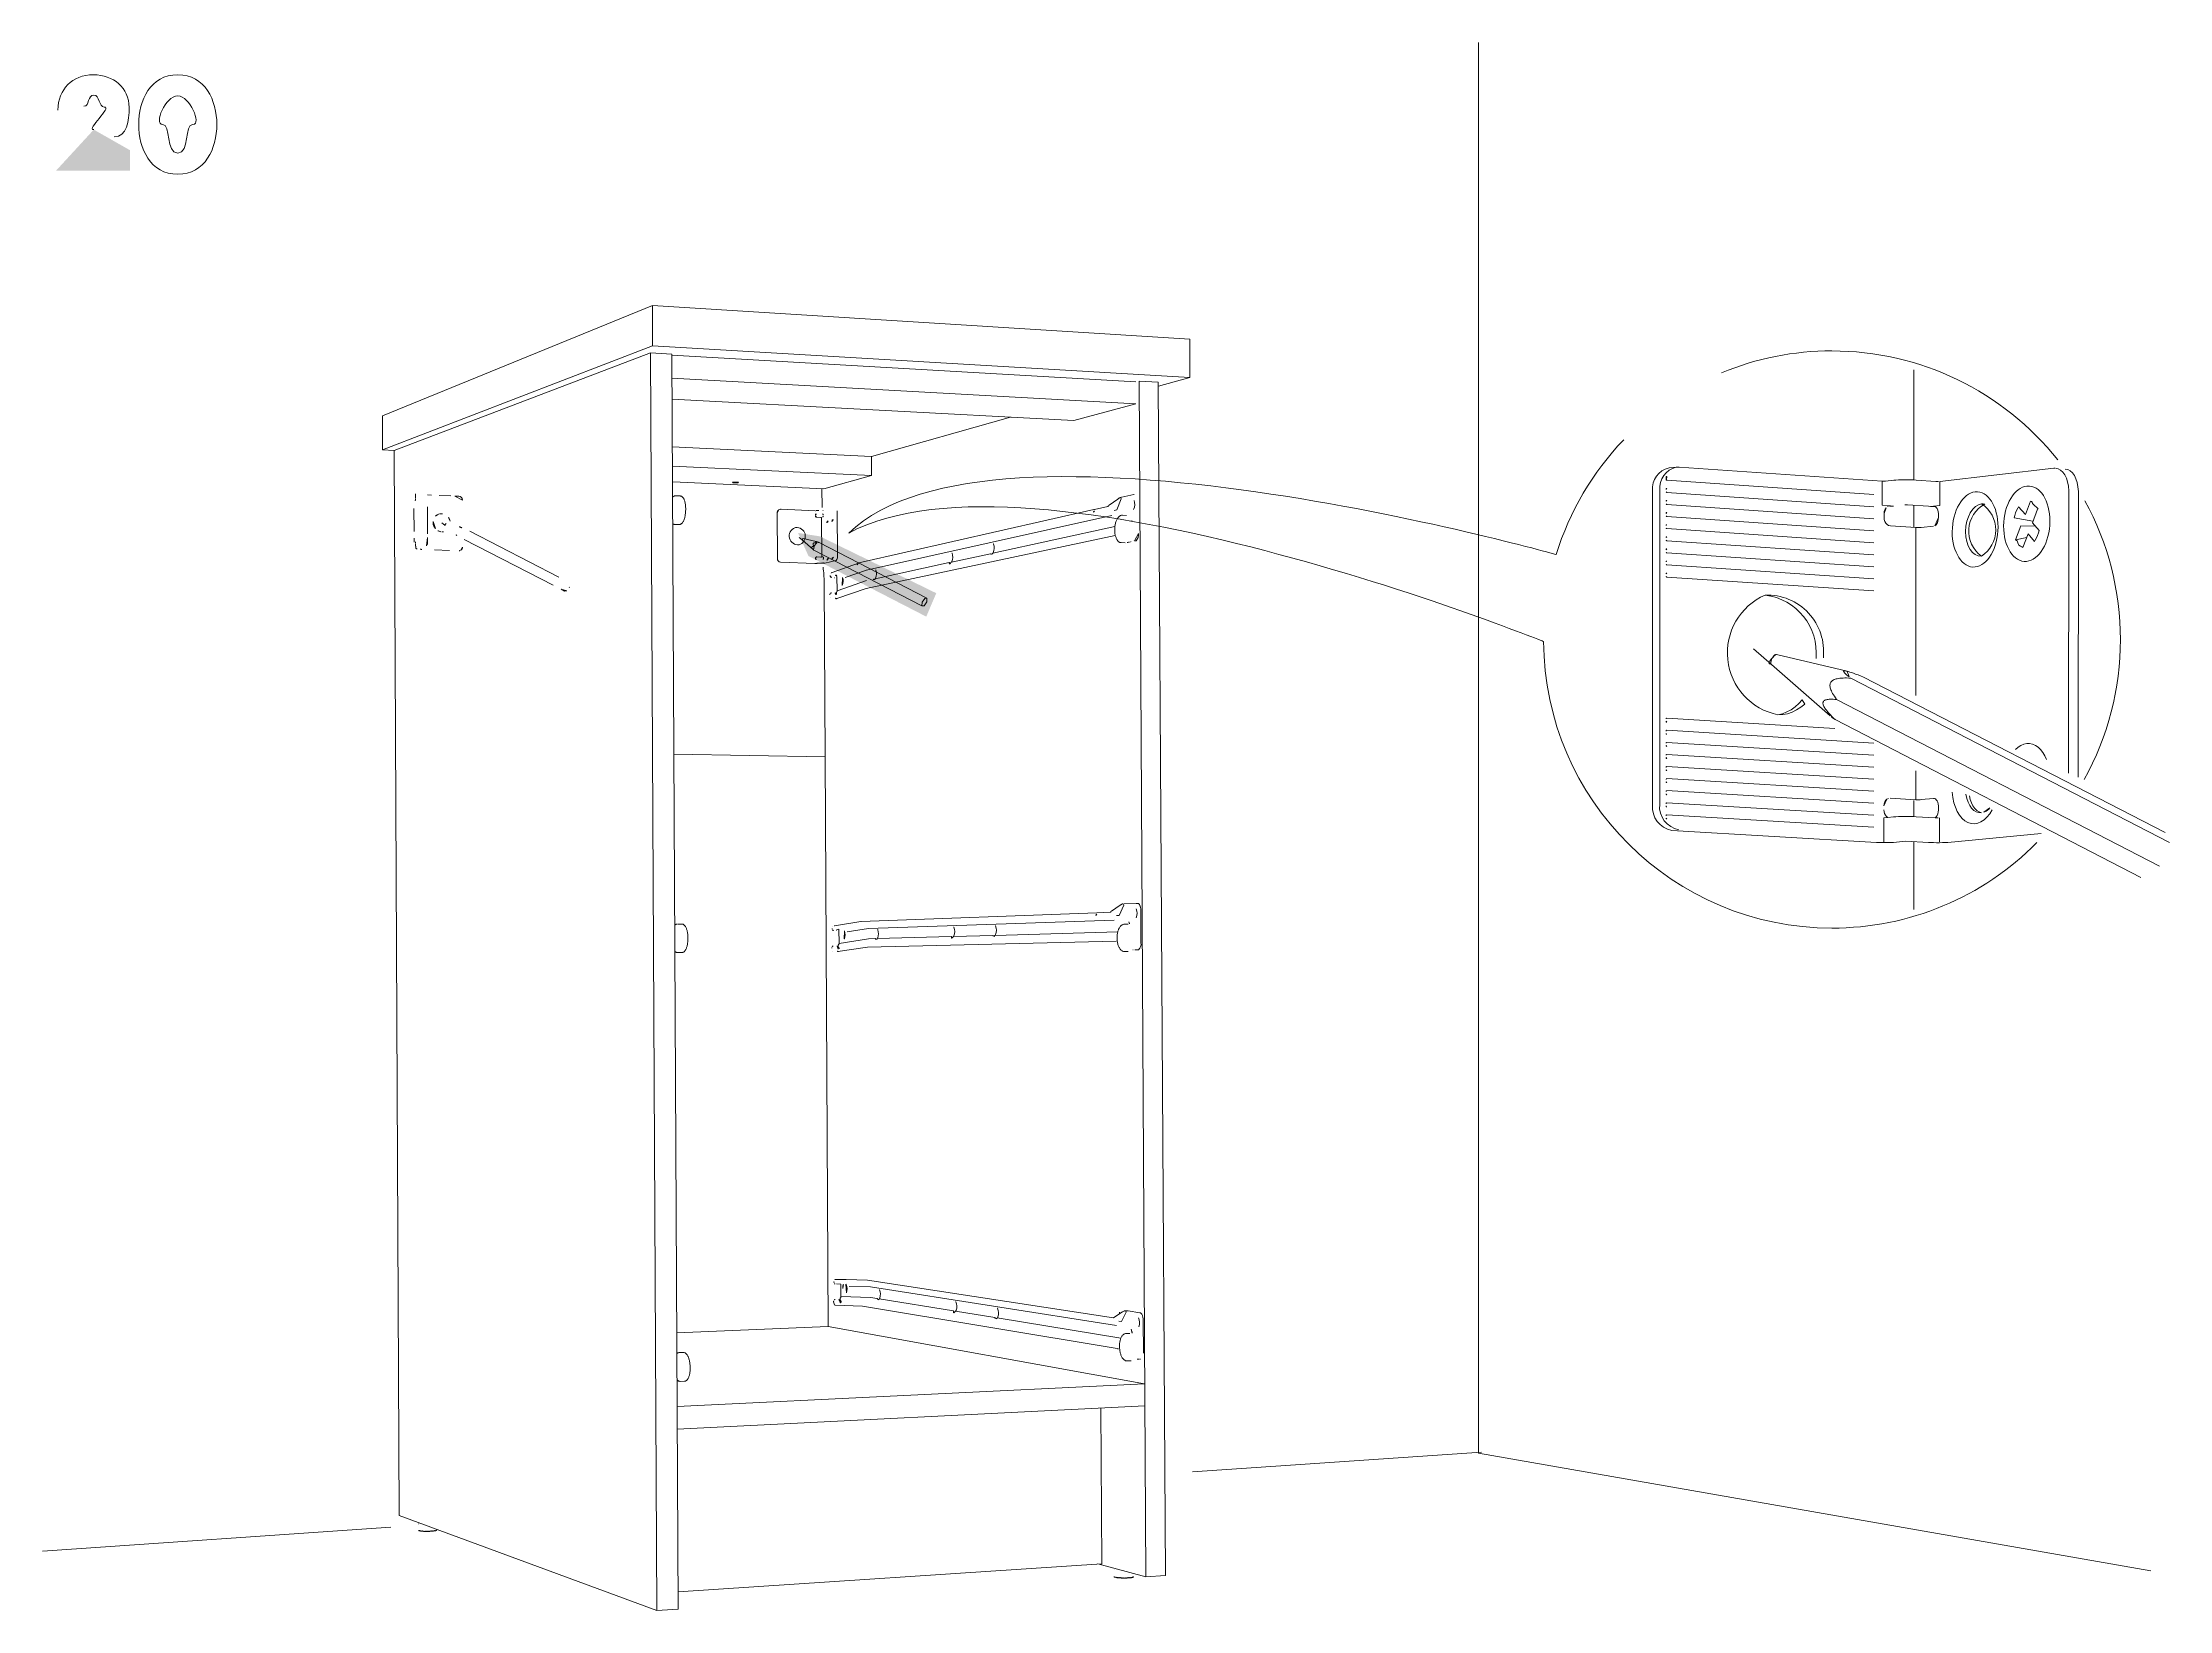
# Model space of a CAD drawing. Header units: metres. Extents: x -30.9 to 24.7, y -10.3 to 6.8.
# Drawn here: x 7.874 to 10.997, y -2.952 to -0.651 of the extents above; entities that cross this region are included whole.
import ezdxf

# ---------------------------------------------------------------- set-up
doc = ezdxf.new("R2010")
doc.units = ezdxf.units.M
doc.header["$MEASUREMENT"] = 0
doc.layers.add('PDF_Working_Num_Penna__255_Num_Penna__255', color=255, linetype='Continuous', lineweight=18)
doc.layers.add('PDF_Working_Num_Penna__7_Num_Penna__7', color=7, linetype='Continuous', lineweight=18)
doc.styles.add('GENERATED_STYLE_1', font='')
doc.styles.get('GENERATED_STYLE_1').set_extended_font_data('Arial')

msp = doc.modelspace()

# ---------------------------------------------------------------- hatches: boundary and pattern name
at = {"layer": 'PDF_Working_Num_Penna__255_Num_Penna__255', "linetype": 'Continuous', "lineweight": 18}
msp.add_hatch(color=255, dxfattribs=at).paths.add_polyline_path([(8.9838, -1.3706), (8.999, -1.4044), (9.172, -1.4934), (9.1867, -1.459), (9.0159, -1.3756)])
at = {"layer": 'PDF_Working_Num_Penna__7_Num_Penna__7', "linetype": 'Continuous', "lineweight": 18}
msp.add_hatch(color=7, dxfattribs=at).paths.add_polyline_path([(7.9496, -0.7787), (7.8944, -0.8387), (8.003, -0.8387), (8.003, -0.809)])

# ---------------------------------------------------------------- linework, layer by layer
at = {"layer": 'PDF_Working_Num_Penna__7_Num_Penna__7', "color": 7, "linetype": 'Continuous', "lineweight": 18, "flags": 128}
for points in [[(10.9702, -2.8937), (9.9829, -2.721), (9.9829, -0.6509)], [(9.5589, -1.086), (8.7699, -1.0366), (8.3734, -1.1987), (8.3736, -1.2487)], [(8.7699, -1.0366), (8.7702, -1.0962), (9.5592, -1.1424)], [(9.5589, -1.086), (9.5592, -1.1424)], [(8.3736, -1.2487), (8.7702, -1.0962)], [(8.7983, -1.108), (8.7669, -1.1062), (8.3907, -1.2495)], [(8.7764, -2.9519), (8.7669, -1.1062)], [(8.8078, -2.9498), (8.7983, -1.108)], [(8.7983, -1.1097), (9.4797, -1.149)], [(9.4799, -1.181), (8.7985, -1.1433)], [(9.4946, -2.9027), (9.4844, -1.1477)], [(9.5127, -1.1493), (9.4844, -1.1477)], [(9.5127, -1.1493), (9.5231, -2.9008), (9.4946, -2.9027)], [(9.5592, -1.1424), (9.5128, -1.1552)], [(10.6221, -1.1312), (10.622, -1.2928)], [(8.7986, -1.1743), (9.3888, -1.2058)], [(9.3888, -1.2058), (9.4798, -1.181)], [(9.2959, -1.2008), (9.0916, -1.2584)], [(8.3907, -1.2495), (8.3736, -1.2487)], [(9.0214, -1.3056), (9.0918, -1.2865), (9.0916, -1.2584), (8.7989, -1.2442)], [(8.3907, -1.2495), (8.3982, -2.8126), (8.7764, -2.9519), (8.8078, -2.9498)], [(9.0918, -1.2865), (8.7991, -1.2728)], [(10.2775, -1.274), (10.5756, -1.2948)], [(10.6602, -1.295), (10.8277, -1.2757)], [(8.8, -1.2957), (9.0214, -1.3056)], [(9.0189, -1.3055), (9.0191, -1.3334)], [(10.5632, -1.3144), (10.2594, -1.2933)], [(10.5632, -1.3322), (10.2594, -1.3111)], [(10.5927, -1.2933), (10.5803, -1.2948), (10.5793, -1.2948), (10.578, -1.2948), (10.5768, -1.2948), (10.5756, -1.2948)], [(10.5836, -1.3317), (10.5856, -1.3309), (10.5876, -1.3307), (10.5756, -1.3299), (10.5756, -1.2948)], [(10.5927, -1.2933), (10.5956, -1.2931), (10.5995, -1.2928), (10.6037, -1.2926), (10.6082, -1.2926), (10.6127, -1.2926), (10.6173, -1.2926), (10.6218, -1.2928), (10.6255, -1.2931), (10.6542, -1.295)], [(10.6511, -1.3312), (10.6602, -1.3302), (10.6602, -1.295)], [(10.8496, -1.3086), (10.8493, -1.7229)], [(10.8637, -1.3096), (10.8634, -1.7289)], [(8.42, -1.3686), (8.4198, -1.3346)], [(8.4394, -1.3321), (8.4396, -1.3718)], [(8.4568, -1.3155), (8.474, -1.3162)], [(8.804, -1.316), (8.8106, -1.3163), (8.8112, -1.3164), (8.8118, -1.3165), (8.8124, -1.3168), (8.813, -1.3171), (8.8135, -1.3175), (8.8141, -1.3179), (8.8145, -1.3184), (8.815, -1.319), (8.8154, -1.3197), (8.8159, -1.3204), (8.8163, -1.3212), (8.8166, -1.322), (8.817, -1.3229), (8.8173, -1.324), (8.8176, -1.3251), (8.8179, -1.3263), (8.8182, -1.3276), (8.8184, -1.3289), (8.8185, -1.3302), (8.8186, -1.3315), (8.8187, -1.3328), (8.8188, -1.3341), (8.8188, -1.3355), (8.8188, -1.3368), (8.8187, -1.3381), (8.8187, -1.3394), (8.8186, -1.3407), (8.8184, -1.342), (8.8182, -1.3433), (8.8181, -1.3445), (8.8178, -1.3458), (8.8176, -1.3469), (8.8173, -1.3481), (8.817, -1.3492), (8.8166, -1.3502), (8.8163, -1.3513), (8.8159, -1.3522), (8.8154, -1.3531), (8.815, -1.354), (8.8145, -1.3548), (8.814, -1.3556), (8.8134, -1.3562), (8.8128, -1.3568), (8.8123, -1.3573), (8.8117, -1.3576), (8.8111, -1.3579), (8.8104, -1.3582), (8.8097, -1.3583), (8.809, -1.3584), (8.8024, -1.3581)], [(9.0087, -1.338), (8.9588, -1.3358)], [(9.0728, -1.4146), (9.4182, -1.3361)], [(9.4392, -1.3315), (9.4388, -1.3316), (9.4384, -1.3316), (9.419, -1.336)], [(9.4549, -1.3197), (9.454, -1.3203), (9.4531, -1.3209), (9.4407, -1.33)], [(9.4562, -1.3189), (9.4566, -1.3188), (9.4571, -1.3187), (9.4575, -1.3186), (9.4584, -1.3203), (9.4516, -1.3366), (9.4477, -1.3374)], [(9.4592, -1.3182), (9.4767, -1.3142), (9.477, -1.3141), (9.4773, -1.3141)], [(10.5632, -1.3498), (10.2594, -1.3289)], [(10.5783, -1.342), (10.5783, -1.3478), (10.5785, -1.3508), (10.5796, -1.3538), (10.5811, -1.3563), (10.5829, -1.3583), (10.5851, -1.3596), (10.5876, -1.3601), (10.6251, -1.3628)], [(10.6434, -1.3314), (10.613, -1.3292)], [(10.622, -1.3299), (10.622, -1.3626)], [(10.6434, -1.3314), (10.6466, -1.3317), (10.6502, -1.3317), (10.6537, -1.3317), (10.6551, -1.333), (10.6564, -1.3347), (10.6574, -1.337), (10.6579, -1.3395), (10.6582, -1.3422), (10.6582, -1.348)], [(8.6324, -1.4356), (8.5016, -1.3682)], [(9.0202, -1.4054), (9.0185, -1.4058), (9.0182, -1.3477)], [(9.053, -1.436), (9.0843, -1.425), (9.4445, -1.3449)], [(9.4641, -1.385), (9.4581, -1.3848), (9.4575, -1.3847), (9.4569, -1.3846), (9.4563, -1.3844), (9.4558, -1.3842), (9.4552, -1.3839), (9.4545, -1.3834), (9.4539, -1.3829), (9.4533, -1.3823), (9.4528, -1.3817), (9.4523, -1.3809), (9.4518, -1.3801), (9.4513, -1.3793), (9.4509, -1.3784), (9.4506, -1.3775), (9.4502, -1.3765), (9.4499, -1.3754), (9.4495, -1.3742), (9.4493, -1.373), (9.4491, -1.3718), (9.449, -1.3706), (9.4488, -1.3693), (9.4488, -1.368), (9.4488, -1.3667), (9.4488, -1.3654), (9.4488, -1.3642), (9.4489, -1.3629), (9.449, -1.3617), (9.4491, -1.3604), (9.4493, -1.3592), (9.4496, -1.358), (9.4499, -1.3568), (9.4501, -1.3557), (9.4505, -1.3545), (9.4509, -1.3535), (9.4513, -1.3525), (9.4517, -1.3515), (9.4522, -1.3505), (9.4527, -1.3496), (9.4532, -1.3488), (9.4538, -1.348), (9.4544, -1.3473), (9.4551, -1.3466), (9.4557, -1.3461), (9.4565, -1.3456), (9.4572, -1.3452), (9.4579, -1.3449), (9.4586, -1.3447), (9.4594, -1.3446), (9.4601, -1.3446), (9.4661, -1.3449)], [(10.5632, -1.3673), (10.2594, -1.3465)], [(10.5632, -1.385), (10.2594, -1.3643)], [(10.6251, -1.3628), (10.6249, -1.6093)], [(10.6251, -1.3628), (10.627, -1.3628), (10.6293, -1.3628), (10.6313, -1.3628), (10.633, -1.3626), (10.6511, -1.3606)], [(10.7878, -1.3772), (10.7716, -1.3805), (10.7794, -1.3602)], [(10.8006, -1.3606), (10.7794, -1.3602)], [(10.7822, -1.3918), (10.7898, -1.372)], [(8.4499, -1.3954), (8.4719, -1.3963)], [(8.6244, -1.4474), (8.4936, -1.38)], [(8.9901, -1.3813), (9.0057, -1.395)], [(8.9914, -1.3787), (9.0103, -1.3832)], [(9.007, -1.396), (9.1654, -1.4777), (9.1688, -1.4774), (9.1726, -1.4717), (9.173, -1.4663)], [(9.0146, -1.3847), (9.173, -1.4663), (9.1697, -1.4666), (9.1659, -1.4723), (9.1654, -1.4777)], [(9.4496, -1.3745), (9.0838, -1.4523), (9.0409, -1.467)], [(10.5632, -1.4025), (10.2594, -1.3822)], [(10.5632, -1.4204), (10.2594, -1.3998)], [(9.0221, -1.4431), (9.022, -1.4402), (9.022, -1.4373), (9.0218, -1.4345), (9.0216, -1.4317), (9.0214, -1.4289), (9.0211, -1.4262), (9.0208, -1.4235), (9.0204, -1.4208)], [(9.0337, -1.4285), (9.0725, -1.4147), (9.0728, -1.4146)], [(9.0407, -1.4344), (9.0412, -1.4554)], [(10.5632, -1.4379), (10.2594, -1.4176)], [(10.5632, -1.4555), (10.2594, -1.4354)], [(9.0235, -1.6992), (9.0221, -1.4431)], [(9.0408, -1.4566), (9.041, -1.4563), (9.0412, -1.4558), (9.0412, -1.4554), (9.0844, -1.4404)], [(10.4205, -1.5488), (10.5242, -1.5736)], [(10.4129, -1.5637), (10.4993, -1.6391)], [(10.5296, -1.5836), (10.5264, -1.5835), (10.5234, -1.5834), (10.5207, -1.5834), (10.5181, -1.5835), (10.5158, -1.5836), (10.5136, -1.5838), (10.5115, -1.5841), (10.5097, -1.5845), (10.508, -1.5849), (10.5064, -1.5853), (10.5051, -1.5859), (10.5038, -1.5865), (10.5027, -1.5871), (10.5018, -1.5879), (10.501, -1.5887), (10.5003, -1.5896), (10.4997, -1.5905), (10.4993, -1.5915), (10.4991, -1.5926), (10.4989, -1.5938), (10.4989, -1.595), (10.4991, -1.5963), (10.4994, -1.5977), (10.4998, -1.5993), (10.5003, -1.6009), (10.5011, -1.6025), (10.5019, -1.6043), (10.5029, -1.6062), (10.5041, -1.6082), (10.5055, -1.6103), (10.507, -1.6126), (10.5087, -1.615)], [(10.5482, -1.582), (10.5439, -1.5803), (10.5401, -1.5788), (10.5366, -1.5776), (10.5334, -1.5765), (10.5307, -1.5755), (10.5282, -1.5748), (10.5261, -1.5741), (10.5242, -1.5736)], [(10.9974, -1.8248), (10.5296, -1.5836)], [(10.991, -1.8103), (10.5482, -1.582)], [(10.5087, -1.615), (10.5061, -1.6148), (10.5038, -1.6146), (10.5017, -1.6146), (10.4997, -1.6146), (10.498, -1.6147), (10.4964, -1.6148), (10.495, -1.6151), (10.4937, -1.6153), (10.4926, -1.6157), (10.4916, -1.6161), (10.4908, -1.6166), (10.4901, -1.6172), (10.4895, -1.6178), (10.4891, -1.6185), (10.4888, -1.6192), (10.4887, -1.62), (10.4887, -1.621), (10.4888, -1.6219), (10.4891, -1.6229), (10.4895, -1.6241), (10.4901, -1.6253), (10.4908, -1.6266), (10.4916, -1.6279), (10.4926, -1.6294), (10.4938, -1.6309), (10.4951, -1.6325), (10.4965, -1.6342), (10.4981, -1.6361), (10.5, -1.638), (10.5019, -1.6401), (10.5041, -1.6423), (10.5064, -1.6446)], [(10.9828, -1.8594), (10.5087, -1.615)], [(10.506, -1.6578), (10.2594, -1.6424)], [(10.9554, -1.8761), (10.5064, -1.6446)], [(10.5632, -1.679), (10.2594, -1.6602)], [(10.5632, -1.6966), (10.2594, -1.678)], [(10.7712, -1.6883), (10.7752, -1.6848), (10.7793, -1.6823), (10.7835, -1.6805), (10.7878, -1.6795)], [(10.7878, -1.6795), (10.792, -1.6795), (10.7963, -1.6805), (10.8005, -1.6823), (10.8044, -1.685), (10.808, -1.6886), (10.8113, -1.6928), (10.8144, -1.6976), (10.8169, -1.7031)], [(8.8013, -1.6953), (9.0235, -1.6992)], [(9.028, -2.5354), (9.0235, -1.6992)], [(10.5632, -1.7142), (10.2594, -1.6956)], [(10.5632, -1.732), (10.2594, -1.7134)], [(10.5632, -1.7496), (10.2594, -1.7312)], [(10.5632, -1.7671), (10.2594, -1.7488)], [(10.6248, -1.7199), (10.6248, -1.7621)], [(10.5632, -1.7847), (10.2594, -1.7667)], [(10.5924, -1.7873), (10.5839, -1.788), (10.5819, -1.7865), (10.5803, -1.7847), (10.579, -1.7823), (10.5783, -1.7797), (10.578, -1.777)], [(10.6582, -1.7711), (10.6579, -1.7684), (10.6574, -1.7659), (10.6564, -1.7639), (10.6551, -1.7622), (10.6538, -1.7609), (10.6524, -1.7604), (10.6509, -1.7601), (10.633, -1.7619), (10.6313, -1.7622), (10.6291, -1.7622), (10.6268, -1.7622), (10.6248, -1.7622), (10.5874, -1.7599)], [(10.622, -1.7634), (10.622, -1.7868)], [(10.6534, -1.7885), (10.655, -1.7873), (10.6564, -1.7852), (10.6572, -1.7827), (10.6579, -1.78), (10.6582, -1.7772), (10.6582, -1.7711)], [(10.7036, -1.7564), (10.7049, -1.7617), (10.7067, -1.7667), (10.7089, -1.7711), (10.7116, -1.7749), (10.7147, -1.7777), (10.718, -1.78), (10.7215, -1.7812)], [(10.5632, -1.8026), (10.2594, -1.7845)], [(10.5839, -1.788), (10.578, -1.7888), (10.578, -1.8239)], [(10.5924, -1.7873), (10.5956, -1.787), (10.5995, -1.7868), (10.6034, -1.7868), (10.608, -1.7865), (10.6127, -1.7865), (10.6173, -1.7865), (10.6215, -1.7868), (10.6255, -1.787), (10.6534, -1.7885), (10.6542, -1.7888)], [(10.6599, -1.7888), (10.6599, -1.8239)], [(10.622, -1.8236), (10.622, -1.9231)], [(10.8092, -1.8117), (10.672, -1.8249)], [(9.0764, -1.9407), (9.4224, -1.9279)], [(9.4427, -1.9271), (9.4423, -1.9272), (9.4419, -1.9272), (9.4225, -1.9279)], [(9.4584, -1.9159), (9.4575, -1.9164), (9.4566, -1.917), (9.4442, -1.9257)], [(9.4597, -1.9151), (9.4601, -1.9151), (9.4606, -1.9151), (9.461, -1.9151), (9.4619, -1.9169), (9.4551, -1.9319), (9.4512, -1.9321)], [(9.4627, -1.915), (9.4802, -1.9143)], [(8.8065, -1.9445), (8.813, -1.9445), (8.8136, -1.9445), (8.8143, -1.9447), (8.8149, -1.9449), (8.8155, -1.9452), (8.8161, -1.9456), (8.8165, -1.946), (8.8171, -1.9465), (8.8176, -1.947), (8.818, -1.9477), (8.8185, -1.9484), (8.8189, -1.9491), (8.8193, -1.95), (8.8197, -1.9509), (8.8201, -1.9519), (8.8205, -1.953), (8.8208, -1.9542), (8.8211, -1.9555), (8.8213, -1.9567), (8.8215, -1.958), (8.8217, -1.9593), (8.8218, -1.9606), (8.822, -1.9619), (8.822, -1.9633), (8.8221, -1.9646), (8.8221, -1.9659), (8.8221, -1.9672), (8.822, -1.9685), (8.8219, -1.9698), (8.8218, -1.9711), (8.8216, -1.9723), (8.8215, -1.9735), (8.8213, -1.9747), (8.821, -1.9759), (8.8207, -1.977), (8.8204, -1.978), (8.8201, -1.9791), (8.8197, -1.98), (8.8193, -1.981), (8.8189, -1.9818), (8.8184, -1.9826), (8.8179, -1.9834), (8.8174, -1.9841), (8.8169, -1.9847), (8.8163, -1.9852), (8.8157, -1.9856), (8.8151, -1.9859), (8.8145, -1.9862), (8.8138, -1.9864), (8.8131, -1.9864), (8.8065, -1.9864)], [(9.076, -1.9407), (9.0371, -1.9471)], [(9.0407, -1.9526), (9.0435, -1.9521), (9.044, -1.973)], [(9.0558, -1.9559), (9.0871, -1.9509), (9.448, -1.9389)], [(9.4686, -1.9849), (9.4626, -1.9849), (9.462, -1.9848), (9.4614, -1.9847), (9.4608, -1.9846), (9.4602, -1.9844), (9.4597, -1.9841), (9.459, -1.9837), (9.4583, -1.9832), (9.4577, -1.9826), (9.4571, -1.982), (9.4565, -1.9813), (9.456, -1.9805), (9.4555, -1.9797), (9.4551, -1.9789), (9.4546, -1.9779), (9.4542, -1.9769), (9.4538, -1.9759), (9.4535, -1.9747), (9.4532, -1.9735), (9.4529, -1.9723), (9.4527, -1.9711), (9.4525, -1.9699), (9.4524, -1.9686), (9.4523, -1.9673), (9.4522, -1.966), (9.4522, -1.9648), (9.4522, -1.9635), (9.4523, -1.9622), (9.4524, -1.961), (9.4525, -1.9598), (9.4527, -1.9586), (9.4529, -1.9574), (9.4532, -1.9563), (9.4535, -1.9551), (9.4538, -1.9541), (9.4541, -1.953), (9.4545, -1.952), (9.455, -1.951), (9.4554, -1.9501), (9.4559, -1.9493), (9.4565, -1.9485), (9.457, -1.9478), (9.4577, -1.9471), (9.4583, -1.9465), (9.459, -1.946), (9.4597, -1.9456), (9.4604, -1.9452), (9.4611, -1.945), (9.4619, -1.9449), (9.4626, -1.9448), (9.4685, -1.9448)], [(9.0423, -1.9849), (9.0857, -1.9784)], [(9.0857, -1.9784), (9.4508, -1.9699)], [(9.0857, -2.4672), (9.0542, -2.4663), (9.054, -2.4662), (9.0443, -2.466)], [(9.4474, -2.5223), (9.4468, -2.5223), (9.0857, -2.4672)], [(9.0402, -2.4727), (9.0464, -2.4729), (9.0468, -2.4912)], [(9.0586, -2.4763), (9.09, -2.4772), (9.4514, -2.5336)], [(9.4524, -2.5677), (9.0784, -2.5053), (9.0378, -2.5037), (9.0376, -2.5036), (9.0375, -2.5034), (9.036, -2.499)], [(9.4619, -2.5129), (9.4609, -2.5133), (9.4601, -2.5139), (9.4476, -2.5222)], [(9.466, -2.5125), (9.4645, -2.5122), (9.4653, -2.5143), (9.4585, -2.528), (9.4546, -2.5274)], [(9.4908, -2.5741), (9.4905, -2.5257), (9.4905, -2.5244), (9.4904, -2.5233), (9.4902, -2.5221), (9.49, -2.521), (9.4897, -2.5199), (9.4894, -2.5189), (9.4889, -2.518), (9.4885, -2.5172), (9.488, -2.5165), (9.4875, -2.5159), (9.487, -2.5155), (9.4864, -2.5152), (9.4858, -2.515), (9.4683, -2.5124)], [(8.8057, -2.5444), (9.028, -2.5354)], [(9.4925, -2.6194), (9.028, -2.5354)], [(9.4731, -2.5855), (9.4672, -2.5858), (9.4665, -2.5858), (9.4659, -2.5857), (9.4653, -2.5856), (9.4647, -2.5854), (9.4641, -2.5852), (9.4634, -2.5848), (9.4628, -2.5843), (9.4621, -2.5838), (9.4615, -2.5832), (9.4609, -2.5825), (9.4603, -2.5818), (9.4598, -2.581), (9.4593, -2.5801), (9.4588, -2.5792), (9.4584, -2.5782), (9.4579, -2.5772), (9.4575, -2.576), (9.4572, -2.5748), (9.4568, -2.5737), (9.4566, -2.5725), (9.4563, -2.5712), (9.4561, -2.5699), (9.456, -2.5687), (9.4558, -2.5674), (9.4557, -2.5661), (9.4557, -2.5649), (9.4557, -2.5636), (9.4557, -2.5623), (9.4558, -2.5611), (9.4559, -2.5599), (9.4561, -2.5587), (9.4563, -2.5575), (9.4565, -2.5564), (9.4568, -2.5553), (9.457, -2.5542), (9.4574, -2.5532), (9.4578, -2.5522), (9.4582, -2.5513), (9.4586, -2.5504), (9.4591, -2.5496), (9.4597, -2.5488), (9.4603, -2.5481), (9.4609, -2.5475), (9.4616, -2.5469), (9.4622, -2.5465), (9.4629, -2.5462), (9.4636, -2.5459), (9.4643, -2.5457), (9.4651, -2.5456), (9.471, -2.5454)], [(8.8089, -2.5736), (8.8154, -2.5733), (8.816, -2.5733), (8.8167, -2.5735), (8.8173, -2.5737), (8.8179, -2.5739), (8.8185, -2.5743), (8.819, -2.5747), (8.8196, -2.5751), (8.82, -2.5757), (8.8205, -2.5763), (8.821, -2.577), (8.8215, -2.5777), (8.8219, -2.5786), (8.8223, -2.5794), (8.8228, -2.5805), (8.8232, -2.5816), (8.8235, -2.5827), (8.8239, -2.584), (8.8242, -2.5852), (8.8245, -2.5865), (8.8247, -2.5878), (8.8249, -2.5891), (8.825, -2.5904), (8.8252, -2.5918), (8.8253, -2.5931), (8.8253, -2.5944), (8.8254, -2.5957), (8.8254, -2.597), (8.8253, -2.5983), (8.8252, -2.5996), (8.8252, -2.6009), (8.825, -2.6021), (8.8249, -2.6033), (8.8247, -2.6045), (8.8244, -2.6056), (8.8242, -2.6067), (8.8239, -2.6077), (8.8236, -2.6087), (8.8232, -2.6096), (8.8228, -2.6106), (8.8224, -2.6114), (8.8219, -2.6122), (8.8214, -2.6129), (8.8209, -2.6135), (8.8204, -2.614), (8.8198, -2.6145), (8.8192, -2.6148), (8.8186, -2.6152), (8.8179, -2.6153), (8.8171, -2.6154), (8.8106, -2.6157)], [(8.8063, -2.6524), (9.4925, -2.6194)], [(8.8064, -2.6861), (9.4927, -2.6515)], [(9.4298, -2.8833), (9.4285, -2.6548)], [(9.9873, -2.7194), (9.5627, -2.7486)], [(8.3857, -2.8297), (7.8744, -2.8649)], [(8.4268, -2.8343), (8.4269, -2.8346), (8.4271, -2.8348), (8.4274, -2.8349), (8.4277, -2.8351), (8.4281, -2.8352), (8.4286, -2.8353), (8.4292, -2.8354), (8.4298, -2.8355), (8.4305, -2.8356), (8.4312, -2.8357), (8.432, -2.8357), (8.4329, -2.8358), (8.4337, -2.8359), (8.4347, -2.8359), (8.4357, -2.836), (8.4366, -2.836), (8.4377, -2.836), (8.4387, -2.836), (8.4398, -2.836), (8.4408, -2.836), (8.4419, -2.8359), (8.4429, -2.8359), (8.4439, -2.8358), (8.4449, -2.8358), (8.4458, -2.8357), (8.4467, -2.8356), (8.4476, -2.8355), (8.4485, -2.8354), (8.4493, -2.8353), (8.4499, -2.8352), (8.4505, -2.8351), (8.451, -2.835), (8.4514, -2.8349), (8.4519, -2.8348), (8.4523, -2.8347), (8.4527, -2.8345), (8.4529, -2.8343), (8.4532, -2.8341), (8.4532, -2.8338)], [(8.8076, -2.9248), (9.4298, -2.8833)], [(9.424, -2.8837), (9.4946, -2.9027)], [(9.4478, -2.9022), (9.4479, -2.9025), (9.4481, -2.9027), (9.4484, -2.9029), (9.4487, -2.903), (9.4491, -2.9032), (9.4496, -2.9033), (9.4502, -2.9035), (9.4508, -2.9036), (9.4516, -2.9038), (9.4524, -2.9039), (9.4532, -2.904), (9.4541, -2.9041), (9.4551, -2.9042), (9.4561, -2.9043), (9.4572, -2.9043), (9.4582, -2.9044), (9.4593, -2.9044), (9.4605, -2.9045), (9.4616, -2.9045), (9.4628, -2.9045), (9.4639, -2.9045), (9.465, -2.9045), (9.4661, -2.9044), (9.4672, -2.9044), (9.4683, -2.9043), (9.4693, -2.9043), (9.4702, -2.9042), (9.4712, -2.9041), (9.4721, -2.904), (9.4728, -2.9039), (9.4734, -2.9038), (9.474, -2.9037), (9.4745, -2.9035), (9.475, -2.9034), (9.4755, -2.9033), (9.4759, -2.9031), (9.4762, -2.9029), (9.4764, -2.9028), (9.4765, -2.9026), (9.4766, -2.9024), (9.4764, -2.9025)]]:
    msp.add_lwpolyline(points, dxfattribs=at)
for points in [[(10.8333, -1.2633, 0.229036), (10.5018, -1.1034, 0.098867), (10.3396, -1.1356)], [(10.672, -1.8249), (10.6685, -1.8251), (10.6642, -1.8251), (10.6599, -1.8254), (10.6554, -1.8254), (10.6511, -1.8251), (10.6472, -1.8251), (10.6434, -1.8249), (10.6099, -1.8229), (10.5921, -1.8247), (10.5893, -1.8249), (10.5861, -1.8251), (10.5823, -1.8251), (10.5785, -1.8251), (10.5745, -1.8251), (10.5707, -1.8251), (10.5673, -1.8249), (10.2667, -1.8071, -0.381547), (10.2382, -1.77), (10.2382, -1.3086, -0.37805), (10.2626, -1.2752), (10.2732, -1.274), (10.2754, -1.274), (10.2775, -1.274)], [(10.2732, -1.274, 0.366812), (10.2492, -1.3076), (10.2489, -1.7689, 0.394098), (10.2772, -1.8061)], [(8.953, -1.341), (8.9534, -1.408, 0.390444), (8.9581, -1.4134), (9.0085, -1.4152), (9.0091, -1.4153), (9.0097, -1.4153), (9.0102, -1.4152), (9.0108, -1.4152), (9.0112, -1.4152), (9.0116, -1.4151), (9.0119, -1.4151), (9.0136, -1.4147), (9.0192, -1.4149), (9.0199, -1.4149), (9.0205, -1.4149), (9.0211, -1.4149), (9.0217, -1.4149), (9.0223, -1.4148), (9.0229, -1.4148), (9.0233, -1.4148), (9.0396, -1.411, 0.231265), (9.0416, -1.4053), (9.0412, -1.3381)], [(10.797, -1.3532), (10.7692, -1.3485, -0.069945), (10.7747, -1.3342, -0.022065), (10.7759, -1.3324), (10.7858, -1.3437), (10.7934, -1.3239, -0.093355), (10.7964, -1.3257)], [(10.7898, -1.372), (10.7994, -1.383, 0.017785), (10.8004, -1.3814, 0.070013), (10.8061, -1.3668), (10.7961, -1.3555), (10.8038, -1.3357)], [(10.8722, -1.7325, 0.127981), (10.9253, -1.527, 0.126628), (10.8732, -1.3233)], [(9.2703, -1.3866), (9.2705, -1.3867), (9.2708, -1.3869, -0.200664), (9.2703, -1.3996), (9.2701, -1.3999), (9.2698, -1.4002), (9.449, -1.3613)], [(9.2094, -1.4001), (9.2096, -1.4002), (9.2099, -1.4003, -0.195814), (9.2093, -1.4128), (9.2091, -1.4131), (9.2089, -1.4135), (9.2665, -1.401), (9.2667, -1.4011), (9.2668, -1.4013), (9.2669, -1.4014), (9.267, -1.4016), (9.2671, -1.4018), (9.2669, -1.402)], [(9.0977, -1.4249), (9.0981, -1.425, -0.187819), (9.0976, -1.4371), (9.0974, -1.4374), (9.0972, -1.4377), (9.2057, -1.4141), (9.2059, -1.4143), (9.206, -1.4145), (9.2061, -1.4146), (9.2062, -1.4148), (9.2062, -1.415), (9.2062, -1.4152), (9.2059, -1.4154), (9.2058, -1.4156), (9.2057, -1.4158), (9.2059, -1.416), (9.2062, -1.416), (9.2065, -1.4158), (9.2067, -1.4157), (9.2069, -1.4155), (9.2071, -1.4154), (9.2072, -1.4153), (9.2074, -1.4151), (9.2075, -1.415), (9.2076, -1.4148), (9.2078, -1.4146), (9.2081, -1.4144), (9.2083, -1.4141), (9.2086, -1.414), (9.2087, -1.4137), (9.2089, -1.4135)], [(10.4892, -1.5537, 0.455804), (10.4038, -1.4617, 0.732137), (10.4226, -1.6375)], [(10.0784, -1.5299, 0.412176), (10.5018, -1.9505, 0.200733), (10.8026, -1.8251)], [(9.4803, -1.9143), (9.4824, -1.9143), (9.4829, -1.9144), (9.4835, -1.9146), (9.484, -1.9149), (9.4845, -1.9154), (9.485, -1.916), (9.4854, -1.9168), (9.4858, -1.9176), (9.4862, -1.9185), (9.4865, -1.9195), (9.4867, -1.9206), (9.4869, -1.9217), (9.487, -1.9229), (9.487, -1.9241), (9.4873, -1.9723, -0.272826), (9.4835, -1.9822), (9.4832, -1.9823), (9.483, -1.9823), (9.4826, -1.9823), (9.4824, -1.9823), (9.4819, -1.9824), (9.4814, -1.9824), (9.4809, -1.9824), (9.4799, -1.9824)], [(9.0442, -1.9808), (9.0442, -1.9803), (9.044, -1.9799), (9.0437, -1.9795, -0.407762), (9.0436, -1.9743), (9.0438, -1.9739), (9.044, -1.9735), (9.044, -1.973), (9.0873, -1.9663), (9.0971, -1.966), (9.0973, -1.9662), (9.0974, -1.9664), (9.0975, -1.9666), (9.0976, -1.9668), (9.0976, -1.967), (9.0975, -1.9672)], [(9.1004, -1.9528), (9.1007, -1.9529, -0.186517), (9.1007, -1.965), (9.1004, -1.9655), (9.1001, -1.9659), (9.2088, -1.9629), (9.2089, -1.9632), (9.2091, -1.9634), (9.2092, -1.9636), (9.2093, -1.9637), (9.2093, -1.964), (9.2092, -1.9642), (9.209, -1.9644), (9.2089, -1.9646), (9.2088, -1.9648), (9.2089, -1.965), (9.2092, -1.9651), (9.2094, -1.9651), (9.2095, -1.965), (9.2098, -1.9649), (9.21, -1.9648), (9.2103, -1.9645), (9.2104, -1.9644), (9.2106, -1.9642), (9.2109, -1.9639), (9.2112, -1.9637), (9.2114, -1.9635), (9.2116, -1.9633), (9.2118, -1.9631), (9.212, -1.9629)], [(9.2122, -1.9491), (9.2124, -1.9492), (9.2127, -1.9493, -0.19277), (9.2127, -1.9618), (9.2123, -1.9624), (9.212, -1.9629), (9.2696, -1.9613), (9.2698, -1.9615), (9.27, -1.9617), (9.2701, -1.9619), (9.2702, -1.9621), (9.2702, -1.9623), (9.2701, -1.9625)], [(9.2731, -1.9472), (9.2734, -1.9473), (9.2737, -1.9474, -0.197419), (9.2737, -1.96), (9.2734, -1.9607), (9.273, -1.9612), (9.4532, -1.9562)], [(9.0471, -2.499), (9.047, -2.4985), (9.0468, -2.4981), (9.0465, -2.4977, -0.402489), (9.0464, -2.4925), (9.0466, -2.4921), (9.0468, -2.4917), (9.0468, -2.4912), (9.0903, -2.4927), (9.1, -2.4943), (9.1002, -2.4945), (9.1003, -2.4947), (9.1004, -2.4949), (9.1005, -2.4951), (9.1005, -2.4954), (9.1004, -2.4956)], [(9.103, -2.4812), (9.1032, -2.4812), (9.1033, -2.4813, -0.186793), (9.1038, -2.4934), (9.1036, -2.494), (9.1033, -2.4944), (9.103, -2.4947), (9.2118, -2.5123), (9.212, -2.5126), (9.2121, -2.5128), (9.2123, -2.5131), (9.2123, -2.5133), (9.2124, -2.5135), (9.2123, -2.5137), (9.2122, -2.5139), (9.212, -2.514), (9.2119, -2.5142), (9.2119, -2.5145), (9.2119, -2.5146), (9.2121, -2.5148), (9.2124, -2.5149), (9.2128, -2.5148), (9.2131, -2.5146), (9.2132, -2.5145), (9.2134, -2.5144), (9.2135, -2.5143), (9.2136, -2.5141), (9.2138, -2.514), (9.214, -2.5138), (9.2142, -2.5136), (9.2145, -2.5134), (9.2146, -2.5132), (9.2149, -2.5131), (9.2151, -2.5129)], [(9.215, -2.4988), (9.2152, -2.4988), (9.2155, -2.4989, -0.190497), (9.216, -2.5114), (9.2157, -2.512), (9.2154, -2.5124), (9.2151, -2.5129), (9.2728, -2.5222), (9.273, -2.5224), (9.2731, -2.5227), (9.2732, -2.5229), (9.2734, -2.5231), (9.2734, -2.5234), (9.2734, -2.5236), (9.2732, -2.5238)], [(9.276, -2.5083), (9.2763, -2.5084), (9.2766, -2.5085, -0.201137), (9.2771, -2.5212), (9.2769, -2.5218), (9.2765, -2.5223), (9.2762, -2.5227), (9.4578, -2.5521)]]:
    msp.add_lwpolyline(points, format="xyb", dxfattribs=at)
for points in [[(10.8277, -1.2757), (10.829, -1.2757)], [(8.8902, -1.297), (8.8896, -1.2969), (8.889, -1.2968), (8.8885, -1.2968), (8.888, -1.2967), (8.8878, -1.2967), (8.8876, -1.2965), (8.8879, -1.2963), (8.8882, -1.2962), (8.8887, -1.2962), (8.8892, -1.2961), (8.8899, -1.296), (8.8906, -1.296), (8.8913, -1.296), (8.8921, -1.296), (8.8928, -1.296), (8.8936, -1.296), (8.8942, -1.296), (8.8948, -1.2961), (8.8953, -1.2962), (8.8958, -1.2962), (8.896, -1.2963), (8.8962, -1.2965), (8.8959, -1.2967), (8.8956, -1.2967), (8.8951, -1.2968), (8.8945, -1.2969), (8.8939, -1.2969), (8.8932, -1.297), (8.8925, -1.297), (8.8917, -1.297), (8.891, -1.297)], [(10.2588, -1.2928), (10.2594, -1.2933), (10.2591, -1.2933), (10.2586, -1.2928), (10.2586, -1.292), (10.2586, -1.2888), (10.2586, -1.288), (10.2591, -1.2877), (10.2594, -1.2875)], [(10.2586, -1.3061), (10.2594, -1.3053), (10.2591, -1.3053), (10.2586, -1.3058), (10.2586, -1.3066)], [(10.2588, -1.3106), (10.2594, -1.3111), (10.2591, -1.3108), (10.2586, -1.3103)], [(10.6542, -1.295), (10.656, -1.295), (10.6582, -1.295)], [(8.4214, -1.3231), (8.4215, -1.323), (8.4216, -1.3228), (8.4218, -1.3225), (8.4218, -1.3221), (8.4219, -1.3216), (8.4219, -1.3212)], [(8.4219, -1.3131), (8.4219, -1.3194), (8.4219, -1.3197), (8.4219, -1.32)], [(8.4453, -1.315), (8.4394, -1.3148)], [(8.4618, -1.3424), (8.4609, -1.3423), (8.4596, -1.3423), (8.4583, -1.3424), (8.4571, -1.3426)], [(8.8001, -1.3176), (8.8006, -1.3172), (8.8012, -1.3168), (8.8018, -1.3165), (8.8023, -1.3163), (8.8029, -1.3161), (8.8035, -1.316)], [(8.953, -1.341), (8.9531, -1.3402), (8.9533, -1.3394), (8.9535, -1.3387), (8.954, -1.338), (8.9545, -1.3374), (8.955, -1.3369), (8.9557, -1.3365)], [(8.9564, -1.3363), (8.9574, -1.336), (8.9581, -1.3359)], [(9.0087, -1.338), (9.0089, -1.338), (9.0091, -1.338), (9.0093, -1.338)], [(9.0105, -1.3376), (9.0109, -1.3376), (9.0113, -1.3375), (9.0118, -1.3375), (9.0124, -1.3374), (9.013, -1.3374), (9.0138, -1.3374), (9.0144, -1.3374)], [(9.0207, -1.3427), (9.0199, -1.343)], [(9.0207, -1.3376), (9.0204, -1.3376), (9.0201, -1.3376)], [(9.419, -1.3384), (9.4186, -1.3385), (9.4182, -1.3386), (9.4179, -1.339), (9.4178, -1.3393), (9.4176, -1.3398), (9.4176, -1.3403)], [(9.4182, -1.3361), (9.4186, -1.3361)], [(9.4392, -1.3315), (9.4396, -1.3309), (9.4401, -1.3304)], [(9.4549, -1.3197), (9.4552, -1.3196), (9.4554, -1.3195), (9.4556, -1.3193), (9.4558, -1.3192), (9.456, -1.319)], [(9.4589, -1.3183), (9.4592, -1.3182)], [(10.2594, -1.3229), (10.2591, -1.3231), (10.2586, -1.3236), (10.2586, -1.3241)], [(10.2588, -1.3284), (10.2594, -1.3289), (10.2591, -1.3287), (10.2586, -1.3282)], [(10.2594, -1.3408), (10.2591, -1.3408), (10.2586, -1.3413), (10.2586, -1.342)], [(10.5783, -1.342), (10.5785, -1.3387), (10.5798, -1.3357), (10.5813, -1.3335)], [(10.5924, -1.3312), (10.5898, -1.3314), (10.5869, -1.3314)], [(10.613, -1.3292), (10.6117, -1.3292), (10.6105, -1.3292), (10.6089, -1.3292)], [(10.6526, -1.3314), (10.6511, -1.3312), (10.6524, -1.3314)], [(8.4479, -1.3537), (8.4479, -1.3542), (8.4478, -1.3555), (8.448, -1.3569), (8.4482, -1.3582), (8.4486, -1.3596), (8.4491, -1.3608), (8.4497, -1.3621), (8.4505, -1.3632), (8.4513, -1.3643)], [(8.4559, -1.343), (8.4547, -1.3435), (8.4536, -1.3442), (8.4525, -1.3449), (8.4516, -1.3458)], [(8.4549, -1.3673), (8.4556, -1.3676), (8.4568, -1.3682), (8.458, -1.3686), (8.4593, -1.3688)], [(8.4606, -1.3689), (8.4618, -1.3689), (8.4631, -1.3688)], [(8.4657, -1.3596), (8.4609, -1.3555)], [(8.4655, -1.3591), (8.4656, -1.3587), (8.4657, -1.3583), (8.4659, -1.3579), (8.4661, -1.3576), (8.4664, -1.3573), (8.4666, -1.3571), (8.4668, -1.3569), (8.467, -1.3569), (8.4668, -1.3569), (8.4666, -1.3571), (8.4664, -1.3573), (8.4661, -1.3576), (8.4659, -1.3579), (8.4657, -1.3583), (8.4656, -1.3587)], [(8.4656, -1.3596), (8.4655, -1.3593), (8.4655, -1.3591), (8.4655, -1.3593)], [(8.4729, -1.3531), (8.4725, -1.3518), (8.472, -1.3505), (8.4715, -1.3493), (8.4707, -1.3481)], [(8.4826, -1.3743), (8.4822, -1.374), (8.4819, -1.3738), (8.4816, -1.3735)], [(8.4902, -1.3629), (8.4894, -1.3627), (8.4887, -1.3624), (8.4881, -1.3621), (8.4875, -1.362), (8.487, -1.3618), (8.4866, -1.3616), (8.4862, -1.3615)], [(8.8024, -1.3581), (8.8018, -1.358), (8.8011, -1.3579), (8.8006, -1.3576), (8.8, -1.3573)], [(9.0094, -1.3431), (9.0091, -1.3431), (9.0089, -1.3431)], [(9.01, -1.3434), (9.0097, -1.3436), (9.0094, -1.344), (9.0092, -1.3444)], [(9.0108, -1.3474), (9.0104, -1.3474), (9.01, -1.3472), (9.0097, -1.3469), (9.0094, -1.3466), (9.0093, -1.3461), (9.0092, -1.3457)], [(9.01, -1.3434), (9.0103, -1.3432), (9.0108, -1.3432)], [(9.0108, -1.3474), (9.0171, -1.3477), (9.0174, -1.3477), (9.0177, -1.3477), (9.018, -1.3477)], [(9.0199, -1.3472), (9.0201, -1.3471), (9.0202, -1.3469), (9.0204, -1.3466), (9.0205, -1.3462), (9.0205, -1.3458), (9.0206, -1.3453)], [(9.0201, -1.3431), (9.0203, -1.3432), (9.0204, -1.3434), (9.0205, -1.3437), (9.0205, -1.3441)], [(9.4737, -1.3522), (9.4737, -1.3517)], [(10.2588, -1.346), (10.2594, -1.3465), (10.2591, -1.3465), (10.2586, -1.346)], [(10.2586, -1.3593), (10.2594, -1.3586), (10.2588, -1.3586), (10.2586, -1.3591), (10.2586, -1.3598)], [(10.2586, -1.3639), (10.2594, -1.3643), (10.2588, -1.3641), (10.2586, -1.3636)], [(10.6582, -1.348), (10.6579, -1.351), (10.6572, -1.354), (10.6561, -1.3565), (10.6547, -1.3586), (10.6529, -1.3601)], [(8.42, -1.3783), (8.4201, -1.3843)], [(8.4221, -1.3846), (8.4221, -1.3843), (8.422, -1.384), (8.4219, -1.3838)], [(8.4221, -1.3846), (8.4222, -1.385), (8.4222, -1.3853)], [(8.4223, -1.3934), (8.4222, -1.3871), (8.4222, -1.3868), (8.4222, -1.3865), (8.4222, -1.3862)], [(8.4223, -1.3934), (8.4225, -1.3935), (8.4228, -1.3936), (8.4231, -1.3936), (8.4236, -1.3937), (8.4241, -1.3937), (8.4247, -1.3937)], [(8.4292, -1.3945), (8.4292, -1.3939)], [(8.4292, -1.3945), (8.4295, -1.3946), (8.4297, -1.3946), (8.4301, -1.3947), (8.4306, -1.3947), (8.4311, -1.3947)], [(8.4303, -1.3939), (8.4304, -1.394)], [(8.4867, -1.3966), (8.486, -1.3967)], [(8.4867, -1.3966), (8.4876, -1.3963), (8.4869, -1.3965)], [(8.4911, -1.3914), (8.4911, -1.3922), (8.4909, -1.393), (8.4906, -1.3938), (8.4901, -1.3945), (8.4896, -1.3951), (8.489, -1.3956), (8.4884, -1.396)], [(8.9901, -1.3813), (8.9853, -1.3772)], [(8.9899, -1.3808), (8.99, -1.3804), (8.9901, -1.38), (8.9903, -1.3797), (8.9905, -1.3793), (8.9908, -1.379), (8.991, -1.3788), (8.9912, -1.3787), (8.9914, -1.3787), (8.9912, -1.3787), (8.991, -1.3788), (8.9908, -1.379), (8.9905, -1.3793), (8.9903, -1.3797), (8.9901, -1.38), (8.99, -1.3804)], [(8.9901, -1.3813), (8.9899, -1.381), (8.9899, -1.3808), (8.9899, -1.381)], [(9.0074, -1.3906), (9.007, -1.3906), (9.0066, -1.3906), (9.0062, -1.3906), (9.0058, -1.3906), (9.0055, -1.3906), (9.0052, -1.3906), (9.0049, -1.3907), (9.0047, -1.3907), (9.0045, -1.3908), (9.0043, -1.3909), (9.0042, -1.391), (9.004, -1.3912), (9.0038, -1.3914), (9.0038, -1.3917), (9.0039, -1.3921), (9.004, -1.3923), (9.0041, -1.3925), (9.0042, -1.3928), (9.0043, -1.393), (9.0045, -1.3933), (9.0047, -1.3936), (9.005, -1.3938), (9.0052, -1.3942), (9.0055, -1.3945), (9.0059, -1.3948), (9.0062, -1.3952), (9.0066, -1.3956)], [(9.0112, -1.385), (9.0106, -1.3849), (9.0101, -1.3849), (9.0096, -1.3849), (9.0092, -1.3849), (9.0087, -1.385), (9.0083, -1.385), (9.008, -1.3851), (9.0076, -1.3851), (9.0073, -1.3852), (9.007, -1.3853), (9.0068, -1.3854), (9.0066, -1.3855), (9.0064, -1.3856), (9.0062, -1.3857), (9.006, -1.3859), (9.0059, -1.386), (9.0058, -1.3862), (9.0057, -1.3864), (9.0057, -1.3866), (9.0057, -1.3868), (9.0057, -1.387), (9.0057, -1.3873), (9.0057, -1.3875), (9.0058, -1.3878), (9.0059, -1.3881), (9.0061, -1.3884), (9.0062, -1.3887), (9.0064, -1.3891), (9.0066, -1.3894), (9.0069, -1.3898), (9.0071, -1.3902)], [(9.007, -1.396), (9.0066, -1.3957), (9.0063, -1.3955), (9.006, -1.3952)], [(9.0103, -1.3832), (9.01, -1.3831), (9.0098, -1.3831), (9.0096, -1.383), (9.0094, -1.3831), (9.0093, -1.3833), (9.0095, -1.3836), (9.0097, -1.3837), (9.0099, -1.3839), (9.0102, -1.3842), (9.0105, -1.3844), (9.0108, -1.3847)], [(9.0146, -1.3847), (9.0138, -1.3844), (9.0131, -1.3841), (9.0125, -1.3839), (9.0119, -1.3837), (9.0114, -1.3835), (9.011, -1.3834), (9.0106, -1.3832)], [(9.2684, -1.4018), (9.2685, -1.4016), (9.2687, -1.4014), (9.269, -1.4012), (9.2692, -1.4009), (9.2694, -1.4008), (9.2696, -1.4005)], [(9.2697, -1.3998), (9.27, -1.3997)], [(9.4668, -1.3845), (9.4675, -1.3845), (9.4682, -1.3844), (9.4688, -1.3843), (9.4694, -1.3843), (9.4699, -1.3842), (9.4704, -1.3841)], [(9.4723, -1.3836), (9.4721, -1.3835), (9.4717, -1.3834)], [(9.4717, -1.3838), (9.472, -1.3837)], [(9.4723, -1.3836), (9.4723, -1.3833)], [(9.4763, -1.3821), (9.4765, -1.3821)], [(10.2594, -1.3762), (10.2588, -1.3764), (10.2586, -1.3769), (10.2586, -1.3774)], [(10.2586, -1.3817), (10.2594, -1.3822), (10.2588, -1.3819), (10.2586, -1.3814)], [(10.2594, -1.394), (10.2588, -1.394), (10.2586, -1.3944), (10.2586, -1.3952)], [(10.2586, -1.3993), (10.2594, -1.3998), (10.2588, -1.3998)], [(9.0095, -1.4073), (9.0096, -1.4069), (9.0097, -1.4065), (9.0099, -1.4062)], [(9.0095, -1.4073), (9.0095, -1.4082), (9.0096, -1.4086), (9.0098, -1.409), (9.01, -1.4094), (9.0103, -1.4097)], [(9.0102, -1.4059), (9.0105, -1.4057), (9.0108, -1.4057)], [(9.0111, -1.4057), (9.0174, -1.4059), (9.0177, -1.4059), (9.018, -1.4059), (9.0183, -1.4059)], [(9.0203, -1.4146), (9.0205, -1.4146), (9.0209, -1.4146)], [(9.0207, -1.4059), (9.0207, -1.4057), (9.0205, -1.4055)], [(9.0209, -1.4078), (9.0209, -1.4082), (9.0209, -1.4086), (9.0207, -1.409), (9.0206, -1.4093), (9.0205, -1.4095), (9.0208, -1.4095)], [(9.0207, -1.4059), (9.0209, -1.4062), (9.0209, -1.4066), (9.0209, -1.407)], [(9.0312, -1.4344), (9.031, -1.4341), (9.0309, -1.4337), (9.0309, -1.4333), (9.031, -1.4329)], [(9.0312, -1.4344), (9.0318, -1.4355), (9.0321, -1.4358), (9.0325, -1.4361), (9.0329, -1.4362)], [(9.0318, -1.4297), (9.0319, -1.4295)], [(9.0337, -1.4285), (9.0335, -1.4286), (9.0333, -1.4287), (9.0332, -1.4287), (9.033, -1.4289), (9.0329, -1.429), (9.0327, -1.4291)], [(9.0369, -1.4364), (9.0372, -1.4364), (9.0374, -1.4363)], [(9.0385, -1.433), (9.0386, -1.4328), (9.0388, -1.4326), (9.039, -1.4325), (9.0393, -1.4325), (9.0395, -1.4326), (9.0397, -1.4327), (9.0401, -1.433), (9.0404, -1.4335), (9.0406, -1.4339)], [(9.0396, -1.4323), (9.0396, -1.4325)], [(9.0704, -1.4176), (9.0705, -1.417), (9.0708, -1.4163), (9.0711, -1.4158), (9.0715, -1.4153), (9.072, -1.415)], [(9.0843, -1.425), (9.0842, -1.4246)], [(9.2088, -1.413), (9.2091, -1.4129)], [(10.2594, -1.4294), (10.2588, -1.4296), (10.2586, -1.4301), (10.2584, -1.4307)], [(10.2586, -1.4126), (10.2594, -1.4118), (10.2588, -1.4118), (10.2586, -1.4123), (10.2586, -1.413)], [(10.2586, -1.4171), (10.2594, -1.4176), (10.2588, -1.4173), (10.2586, -1.4168)], [(10.2586, -1.4349), (10.2594, -1.4354), (10.2588, -1.4352), (10.2586, -1.4346)], [(8.6357, -1.4533), (8.641, -1.456), (8.6444, -1.4557)], [(8.6479, -1.4505), (8.6482, -1.45)], [(9.0304, -1.461), (9.0303, -1.4613), (9.0303, -1.4616)], [(9.0304, -1.461), (9.031, -1.4595), (9.0309, -1.4598), (9.0309, -1.4601)], [(9.0327, -1.4587), (9.0322, -1.4587), (9.0318, -1.4588), (9.0314, -1.459), (9.0312, -1.4592)], [(9.0321, -1.4659), (9.0319, -1.4657)], [(9.0383, -1.4592), (9.0382, -1.459), (9.038, -1.4589), (9.0378, -1.4589)], [(9.0383, -1.4592), (9.0392, -1.4614)], [(9.0387, -1.4665), (9.0385, -1.4661)], [(9.0386, -1.4665), (9.0388, -1.4668), (9.039, -1.467), (9.0392, -1.4671), (9.0395, -1.4671)], [(9.0394, -1.4663), (9.0393, -1.4662), (9.0391, -1.4662), (9.0388, -1.4661)], [(9.039, -1.4662), (9.0388, -1.4662)], [(9.0403, -1.461), (9.04, -1.4605), (9.0398, -1.4599), (9.0398, -1.4593), (9.0398, -1.4587), (9.0399, -1.4581), (9.0401, -1.4576), (9.0404, -1.4571)], [(9.0409, -1.467), (9.0403, -1.4671)], [(9.0945, -1.4394), (9.0947, -1.4393), (9.0947, -1.439), (9.0946, -1.4388), (9.0945, -1.4387), (9.0944, -1.4385), (9.0942, -1.4383)], [(9.0959, -1.4392), (9.096, -1.439), (9.0962, -1.4388), (9.0964, -1.4386), (9.0966, -1.4384), (9.0968, -1.4382), (9.097, -1.4379)], [(10.4129, -1.5637), (10.3866, -1.5407)], [(10.4121, -1.5605), (10.4124, -1.5586), (10.4131, -1.5565), (10.4141, -1.5543), (10.4153, -1.5524), (10.4167, -1.5507), (10.4181, -1.5495), (10.4194, -1.5489), (10.4205, -1.5488), (10.4194, -1.5489), (10.4181, -1.5495), (10.4167, -1.5507), (10.4153, -1.5524), (10.4141, -1.5543), (10.4131, -1.5565), (10.4124, -1.5586)], [(10.4129, -1.5637), (10.4124, -1.5629), (10.4121, -1.5619), (10.4121, -1.5605), (10.4121, -1.5619), (10.4124, -1.5629)], [(10.5242, -1.5736), (10.5227, -1.5733), (10.5215, -1.5731), (10.5206, -1.5731), (10.5198, -1.5731), (10.5193, -1.5732), (10.5191, -1.5736), (10.519, -1.5739), (10.5192, -1.5745), (10.5196, -1.5751), (10.5202, -1.5759), (10.5211, -1.5768), (10.5223, -1.5779), (10.5237, -1.5791), (10.5254, -1.5804), (10.5273, -1.5819)], [(10.4583, -1.6155), (10.4532, -1.621), (10.4477, -1.6258), (10.442, -1.63), (10.4357, -1.6333), (10.4294, -1.6359), (10.4226, -1.6375), (10.4299, -1.637), (10.4367, -1.6359), (10.4434, -1.6336), (10.45, -1.6303), (10.4563, -1.6263), (10.462, -1.6218)], [(10.2594, -1.6484), (10.2588, -1.6481), (10.2586, -1.6476), (10.2583, -1.6469)], [(10.2584, -1.6436), (10.2586, -1.6431), (10.2588, -1.6426)], [(10.5064, -1.6446), (10.5042, -1.643), (10.5023, -1.6415), (10.5007, -1.6402)], [(10.2586, -1.6655), (10.2594, -1.6659), (10.2588, -1.6659), (10.2586, -1.6655), (10.2583, -1.6647)], [(10.2594, -1.6838), (10.2588, -1.6835), (10.2586, -1.683), (10.2583, -1.6825)], [(10.2584, -1.6614), (10.2586, -1.6607), (10.2588, -1.6602)], [(10.2584, -1.6792), (10.2586, -1.6785), (10.2588, -1.678)], [(10.2594, -1.7016), (10.2588, -1.7014), (10.2586, -1.7009), (10.2583, -1.7001)], [(10.2584, -1.6969), (10.2586, -1.6964), (10.2588, -1.6958)], [(10.2584, -1.7146), (10.2586, -1.7139), (10.2588, -1.7134)], [(10.2594, -1.7192), (10.2588, -1.7192), (10.2586, -1.7187), (10.2583, -1.718)], [(10.2594, -1.737), (10.2588, -1.7368), (10.2586, -1.7363), (10.2583, -1.7357)], [(10.2584, -1.7325), (10.2586, -1.7317), (10.2588, -1.7312)], [(10.2586, -1.7544), (10.2594, -1.7548), (10.2588, -1.7546), (10.2583, -1.7541), (10.2583, -1.7534)], [(10.2586, -1.7719), (10.2594, -1.7724), (10.2588, -1.7724), (10.2583, -1.7719), (10.2583, -1.7711)], [(10.2584, -1.7501), (10.2584, -1.7496), (10.2588, -1.7491)], [(10.2584, -1.7679), (10.2584, -1.7671), (10.2588, -1.7667)], [(10.5826, -1.7611), (10.5808, -1.7628), (10.5793, -1.7654), (10.5784, -1.7682), (10.578, -1.7709)], [(10.5826, -1.7611), (10.5848, -1.7601)], [(10.7338, -1.774), (10.732, -1.776), (10.7285, -1.7787), (10.725, -1.7805)], [(10.2594, -1.7902), (10.2588, -1.79), (10.2583, -1.7895), (10.2583, -1.789)], [(10.2584, -1.7857), (10.2584, -1.785), (10.2588, -1.7845)], [(10.6542, -1.7888), (10.656, -1.7888), (10.6579, -1.7888)], [(9.4225, -1.9303), (9.4221, -1.9304), (9.4217, -1.9305), (9.4214, -1.9308), (9.4212, -1.9312), (9.4211, -1.9317), (9.421, -1.9322)], [(9.4427, -1.9271), (9.4431, -1.9266), (9.4436, -1.9262)], [(9.4584, -1.916), (9.4586, -1.9158), (9.4589, -1.9157), (9.459, -1.9156), (9.4592, -1.9154), (9.4594, -1.9153)], [(9.4624, -1.915), (9.4627, -1.915)], [(8.8034, -1.9456), (8.8037, -1.9454), (8.8043, -1.9451), (8.8048, -1.9448), (8.8053, -1.9446), (8.8059, -1.9445)], [(9.0338, -1.951), (9.0337, -1.9514), (9.0337, -1.9519)], [(9.0344, -1.9532), (9.0342, -1.9532)], [(9.0344, -1.9532), (9.0346, -1.9534), (9.0349, -1.9538), (9.0352, -1.9541), (9.0357, -1.9542)], [(9.0346, -1.9479), (9.0347, -1.9477)], [(9.0371, -1.9471), (9.0369, -1.9472), (9.0367, -1.9473)], [(9.0403, -1.954), (9.0402, -1.9542), (9.04, -1.9542)], [(9.0406, -1.953), (9.0403, -1.954)], [(9.0988, -1.9673), (9.0989, -1.9671), (9.099, -1.967), (9.0993, -1.9667), (9.0995, -1.9666), (9.0997, -1.9664), (9.0999, -1.9662)], [(9.2122, -1.962), (9.2124, -1.9619)], [(9.2715, -1.9626), (9.2717, -1.9624), (9.2719, -1.9623), (9.2721, -1.962), (9.2724, -1.9618), (9.2726, -1.9616), (9.2728, -1.9614)], [(9.2731, -1.9603), (9.2734, -1.9602)], [(9.4696, -1.9413), (9.47, -1.9421), (9.4703, -1.9431), (9.4706, -1.9441)], [(8.8065, -1.9864), (8.8059, -1.9864), (8.8052, -1.9862), (8.8046, -1.986), (8.804, -1.9858), (8.8035, -1.9854), (8.8029, -1.985)], [(9.0332, -1.9791), (9.0331, -1.9795), (9.0331, -1.9798)], [(9.0355, -1.9769), (9.035, -1.9769), (9.0346, -1.9771), (9.0343, -1.9772), (9.034, -1.9775)], [(9.0349, -1.9845), (9.0348, -1.9844)], [(9.0411, -1.9772), (9.041, -1.977), (9.0408, -1.9769), (9.0406, -1.9769)], [(9.0411, -1.9772), (9.0427, -1.9813)], [(9.0423, -1.9846), (9.0421, -1.9845), (9.0419, -1.9845), (9.0416, -1.9845)], [(9.0416, -1.9845), (9.0418, -1.9847), (9.042, -1.9849), (9.0423, -1.9849)], [(9.043, -1.9849), (9.0427, -1.9849)], [(9.4758, -1.9825), (9.4756, -1.9825), (9.4753, -1.9825)], [(9.4792, -1.9824), (9.4788, -1.9824), (9.4784, -1.9824), (9.4781, -1.9824)], [(9.4792, -1.9824), (9.4798, -1.9824), (9.48, -1.9823)], [(9.4814, -1.9822), (9.4811, -1.9823), (9.4809, -1.9823), (9.4807, -1.9823), (9.4805, -1.9823)], [(9.0374, -2.4667), (9.0375, -2.4665)], [(9.0377, -2.4663), (9.0425, -2.4662), (9.0428, -2.4662), (9.0431, -2.4662)], [(9.0425, -2.4662), (9.0427, -2.4662)], [(9.0434, -2.466), (9.0432, -2.466), (9.043, -2.4662)], [(9.0445, -2.466), (9.0443, -2.466)], [(9.054, -2.4662), (9.0546, -2.4663)], [(9.0864, -2.4672), (9.0861, -2.4672)], [(9.0361, -2.4978), (9.0359, -2.4982), (9.0359, -2.4986)], [(9.0366, -2.4706), (9.0365, -2.4703), (9.0365, -2.4699), (9.0366, -2.4695)], [(9.0383, -2.4956), (9.0379, -2.4956), (9.0374, -2.4958), (9.0371, -2.496), (9.0369, -2.4962)], [(9.0382, -2.4726), (9.037, -2.4726)], [(9.0445, -2.4971), (9.0439, -2.4956), (9.0436, -2.4955), (9.0434, -2.4954)], [(9.0445, -2.4971), (9.0455, -2.4999), (9.0456, -2.5), (9.0457, -2.5002), (9.046, -2.5004), (9.0463, -2.5004), (9.0466, -2.5002), (9.0468, -2.5), (9.0469, -2.4998)], [(9.0494, -2.4792), (9.0494, -2.4782), (9.0495, -2.4774), (9.0496, -2.4765), (9.0497, -2.4757), (9.0499, -2.4749), (9.0501, -2.4742), (9.0504, -2.4736)], [(9.1016, -2.4959), (9.1018, -2.4958), (9.1019, -2.4956), (9.1022, -2.4954), (9.1024, -2.4953), (9.1026, -2.4951), (9.1028, -2.4949)], [(9.1035, -2.4936), (9.1036, -2.4935)], [(9.0471, -2.499), (9.047, -2.4993)], [(9.2155, -2.5116), (9.2157, -2.5116)], [(9.2747, -2.524), (9.2748, -2.5238), (9.275, -2.5237), (9.2753, -2.5235), (9.2756, -2.5233), (9.2758, -2.5231), (9.276, -2.5229)], [(9.2766, -2.5214), (9.2769, -2.5213)], [(9.4468, -2.5223), (9.447, -2.5223)], [(9.456, -2.5166), (9.4558, -2.5159), (9.4557, -2.5152), (9.4556, -2.5144)], [(9.4619, -2.5129), (9.4621, -2.5127), (9.4623, -2.5126), (9.4625, -2.5125), (9.4627, -2.5124), (9.4629, -2.5122)], [(9.4645, -2.5122), (9.4641, -2.5122), (9.4636, -2.5122)], [(9.4683, -2.5124), (9.4679, -2.5124), (9.4673, -2.5123), (9.4667, -2.5122), (9.466, -2.5122), (9.4653, -2.5122), (9.4646, -2.5121), (9.4639, -2.5121)], [(9.4728, -2.5394), (9.4732, -2.5402), (9.4735, -2.541), (9.4738, -2.542), (9.4741, -2.543), (9.4743, -2.544), (9.4744, -2.5451)], [(8.8066, -2.5743), (8.8072, -2.574), (8.8078, -2.5738), (8.8083, -2.5737)], [(9.4541, -2.5679), (9.4535, -2.5679), (9.453, -2.5678)], [(9.4827, -2.5833), (9.4823, -2.5833), (9.4819, -2.5832), (9.4816, -2.5832)], [(9.4827, -2.5833), (9.4833, -2.5833), (9.4835, -2.5833)], [(9.4844, -2.5833), (9.4842, -2.5833), (9.484, -2.5833)], [(9.4849, -2.5833), (9.4847, -2.5833)], [(9.487, -2.5832), (9.4868, -2.5832)], [(8.8106, -2.6157), (8.81, -2.6157), (8.8093, -2.6156), (8.8087, -2.6154), (8.8081, -2.6152), (8.8076, -2.6148), (8.807, -2.6144), (8.8065, -2.614)], [(8.4266, -2.825), (8.4268, -2.825)], [(8.4269, -2.8253), (8.4267, -2.8252)], [(8.4276, -2.8347), (8.4275, -2.8347)], [(8.428, -2.8347), (8.4282, -2.8347)], [(8.4284, -2.8348), (8.4283, -2.8349)], [(8.4289, -2.8349), (8.4291, -2.8349)], [(8.4292, -2.8351), (8.429, -2.835)], [(8.4293, -2.8349), (8.4293, -2.8351)], [(8.4299, -2.835), (8.4302, -2.8351)], [(8.4303, -2.8352), (8.4301, -2.8352)], [(8.4304, -2.8351), (8.4303, -2.8352)], [(8.4312, -2.8352), (8.4315, -2.8352)], [(8.4315, -2.8354), (8.4313, -2.8354)], [(8.4325, -2.8353), (8.4327, -2.8353), (8.4329, -2.8353)], [(8.434, -2.8354), (8.4342, -2.8354), (8.4344, -2.8354)], [(8.4356, -2.8354), (8.4358, -2.8355), (8.4361, -2.8355)], [(8.4372, -2.8355), (8.4375, -2.8355), (8.4378, -2.8355)], [(8.4389, -2.8355), (8.4393, -2.8355), (8.4395, -2.8355)], [(8.4407, -2.8354), (8.441, -2.8355)], [(8.4423, -2.8354), (8.4425, -2.8354), (8.4428, -2.8354)], [(8.444, -2.8353), (8.4442, -2.8353), (8.4444, -2.8353)], [(8.4456, -2.8352), (8.4459, -2.8352), (8.4461, -2.8352)], [(8.4471, -2.8351), (8.4474, -2.8351), (8.4476, -2.835)], [(8.4485, -2.8349), (8.4488, -2.8349)], [(8.4491, -2.8348), (8.449, -2.835)], [(8.4498, -2.8347), (8.45, -2.8347)], [(8.4503, -2.8347), (8.4501, -2.8348)], [(8.4508, -2.8345), (8.4511, -2.8345)], [(8.4517, -2.8343), (8.4519, -2.8343)], [(8.4532, -2.8338), (8.4534, -2.8337)], [(9.4477, -2.8919), (9.448, -2.8918)], [(9.4477, -2.8919), (9.4477, -2.892)], [(9.4483, -2.9026), (9.4481, -2.9025)], [(9.4489, -2.9028), (9.4487, -2.9027)], [(9.4494, -2.9028), (9.4496, -2.9028)], [(9.4504, -2.903), (9.4506, -2.9031)], [(9.4508, -2.9033), (9.4506, -2.9032)], [(9.4516, -2.9032), (9.4519, -2.9033)], [(9.452, -2.9035), (9.4518, -2.9034)], [(9.453, -2.9034), (9.4531, -2.9035), (9.4534, -2.9035)], [(9.4534, -2.9037), (9.4532, -2.9036)], [(9.4545, -2.9035), (9.4547, -2.9036), (9.455, -2.9036)], [(9.4561, -2.9037), (9.4564, -2.9037), (9.4567, -2.9037)], [(9.4579, -2.9038), (9.4582, -2.9039), (9.4585, -2.9039)], [(9.4597, -2.9039), (9.4601, -2.9039), (9.4603, -2.9039)], [(9.4605, -2.9039), (9.4604, -2.9041)], [(9.4616, -2.9039), (9.462, -2.9039), (9.4622, -2.9039)], [(9.4635, -2.9039), (9.4637, -2.9039), (9.4639, -2.9039)], [(9.4643, -2.9039), (9.4642, -2.9041), (9.464, -2.9041)], [(9.4653, -2.9039), (9.4655, -2.9039), (9.4658, -2.9039)], [(9.4672, -2.9038), (9.4674, -2.9038), (9.4676, -2.9038)], [(9.4688, -2.9037), (9.4691, -2.9037), (9.4693, -2.9037)], [(9.4705, -2.9036), (9.4707, -2.9036), (9.4709, -2.9036)], [(9.4711, -2.9035), (9.471, -2.9037)], [(9.4719, -2.9034), (9.4722, -2.9034)], [(9.4725, -2.9034), (9.4724, -2.9035)], [(9.4732, -2.9032), (9.4734, -2.9032)], [(9.4738, -2.9032), (9.4737, -2.9033)], [(9.4743, -2.903), (9.4746, -2.903)], [(9.4748, -2.903), (9.4747, -2.9032)], [(9.4753, -2.9028), (9.4754, -2.9028)], [(9.4756, -2.9027), (9.4755, -2.9029)], [(9.4766, -2.9022), (9.4768, -2.9021)]]:
    msp.add_lwpolyline(points, close=True, dxfattribs=at)
for points in [[(8.4797, -1.3165), (8.4857, -1.3167, -0.390286), (8.4908, -1.3223)], [(10.7215, -1.3279), (10.7241, -1.3279), (10.7265, -1.3282, 0.551709), (10.7212, -1.4045, 0.550397)], [(8.9852, -1.3881, 0.823015), (8.9826, -1.3626), (8.9813, -1.3626), (8.9801, -1.3627), (8.979, -1.363, 0.868757)], [(9.0258, -1.3555), (9.0262, -1.3553), (9.0266, -1.355), (9.027, -1.3546), (9.0274, -1.3541), (9.0277, -1.3534), (9.028, -1.3527, 0.145123)], [(9.0331, -1.3536), (9.0335, -1.3535), (9.0339, -1.3532), (9.0343, -1.3527), (9.0346, -1.3522), (9.035, -1.3516), (9.0353, -1.3508, 0.144517)], [(9.4838, -1.3714, -0.23388), (9.48, -1.382), (9.4797, -1.3821), (9.4795, -1.3821), (9.4791, -1.3822), (9.4789, -1.3823), (9.4784, -1.3823), (9.4779, -1.3823)], [(8.4396, -1.3775), (8.4397, -1.3835, -0.19422), (8.438, -1.3894)], [(9.0261, -1.4104), (9.0265, -1.4102), (9.0269, -1.4099), (9.0273, -1.4095), (9.0277, -1.4089), (9.028, -1.4083), (9.0283, -1.4075, 0.141947)], [(9.0334, -1.4087), (9.0338, -1.4085), (9.0342, -1.4082), (9.0346, -1.4078), (9.0349, -1.4072), (9.0353, -1.4066), (9.0356, -1.4059, 0.138863)], [(9.0484, -1.4478), (9.0487, -1.4477, 0.187788), (9.0491, -1.4358)], [(9.0515, -1.9664), (9.0518, -1.9664, 0.187254), (9.0518, -1.9544)], [(9.054, -2.4731), (9.0542, -2.4734), (9.0544, -2.4736, -0.186796), (9.0548, -2.4856)]]:
    msp.add_lwpolyline(points, format="xyb", close=True, dxfattribs=at)
at = {"layer": 'PDF_Working_Num_Penna__7_Num_Penna__7', "color": 7, "linetype": 'Continuous', "lineweight": 18}
for centre, radius, start, end in [((10.5013, -1.5269), 0.4231, 136.1643, 162.8749), ((9.4612, -1.3286), 0.0169, 333.8423, 20.1996), ((10.3931, -1.5469), 0.0858, 354.7767, 82.8084), ((9.465, -1.9288), 0.0166, 336.6258, 23.3742), ((9.4679, -2.5298), 0.0172, 340.1733, 25.554)]:
    msp.add_arc(centre, radius, start, end, dxfattribs=at)
for centre, major_axis, ratio, start_param, end_param in [((10.8295, -1.3102), (0.0007, 0.0345), 0.581944, 4.771898, 6.288462), ((10.8371, -1.3223), (0.0088, 0.0453), 0.553271, 5.100521, 6.348112), ((10.7215, -1.3662), (0.0025, 0.0384), 0.605613, 0.106975, 3.235027), ((10.7122, -1.7414), (0.0034, 0.0561), 0.602721, 1.78145, 4.063587), ((10.7305, -1.7206), (0.014, 0.0603), 0.495326, 2.265969, 3.303051)]:
    msp.add_ellipse(centre, major_axis=major_axis, ratio=ratio, start_param=start_param, end_param=end_param, dxfattribs=at)
for centre, major_axis, ratio in [((10.7121, -1.3654), (0.0035, 0.0552), 0.606324), ((10.7879, -1.357), (0.0038, 0.0553), 0.610375)]:
    msp.add_ellipse(centre, major_axis=major_axis, ratio=ratio, dxfattribs=at)
for points in [[(7.9494, -0.6982), (7.9175, -0.6982), (7.8978, -0.7191), (7.8967, -0.7501)], [(8.0016, -0.7462), (8.0016, -0.7168), (7.9777, -0.6982), (7.9494, -0.6982)], [(8.0156, -0.7711), (8.0156, -0.736), (8.0328, -0.6982), (8.0729, -0.6982)], [(8.0729, -0.6982), (8.1131, -0.6982), (8.1303, -0.736), (8.1303, -0.7711)], [(7.9349, -0.7444), (7.944, -0.7444), (7.9401, -0.7279), (7.9496, -0.7279)], [(7.965, -0.7455), (7.9774, -0.7455), (7.9379, -0.7787), (7.9496, -0.7787)], [(7.9496, -0.7279), (7.9589, -0.7279), (7.9564, -0.7455), (7.965, -0.7455)], [(7.9797, -0.7894), (7.9984, -0.7894), (8.0016, -0.7656), (8.0016, -0.7462)], [(8.0729, -0.7292), (8.0548, -0.7292), (8.0374, -0.771), (8.0505, -0.771)], [(8.0953, -0.771), (8.1084, -0.771), (8.091, -0.7292), (8.0729, -0.7292)], [(8.0729, -0.8441), (8.0326, -0.8441), (8.0156, -0.8063), (8.0156, -0.7711)], [(8.0505, -0.771), (8.0636, -0.771), (8.0548, -0.8131), (8.0729, -0.8131)], [(8.0729, -0.8131), (8.091, -0.8131), (8.0823, -0.771), (8.0953, -0.771)], [(8.1303, -0.7711), (8.1303, -0.8063), (8.1133, -0.8441), (8.0729, -0.8441)], [(10.097, -1.4023), (10.097, -1.4023), (9.2675, -1.1675), (9.0583, -1.3707)], [(9.0583, -1.3707), (9.3273, -1.2273), (10.0784, -1.5299), (10.0784, -1.5299)], [(10.8038, -1.3357), (10.8077, -1.3357), (10.792, -1.3257), (10.7964, -1.3257)], [(10.7716, -1.3805), (10.7754, -1.3805), (10.7745, -1.39), (10.7788, -1.39)], [(10.7788, -1.39), (10.78, -1.39), (10.7808, -1.3918), (10.7822, -1.3918)], [(10.4195, -1.5487), (10.4195, -1.5487), (10.404, -1.5631), (10.4117, -1.5631)]]:
    msp.add_open_spline(points, degree=3, dxfattribs=at)

# ---------------------------------------------------------------- texts
at = {"layer": 'PDF_Working_Num_Penna__7_Num_Penna__7', "color": 7, "linetype": 'Continuous', "lineweight": 18, "insert": (10.193, -1.2252), "char_height": 0.0000077, "attachment_point": 7, "style": 'GENERATED_STYLE_1'}
msp.add_mtext('\\A1;{\\pql;\\fArial|b0|i0|c0|p34;2x}', dxfattribs=at)

doc.saveas('drawing.dxf')
